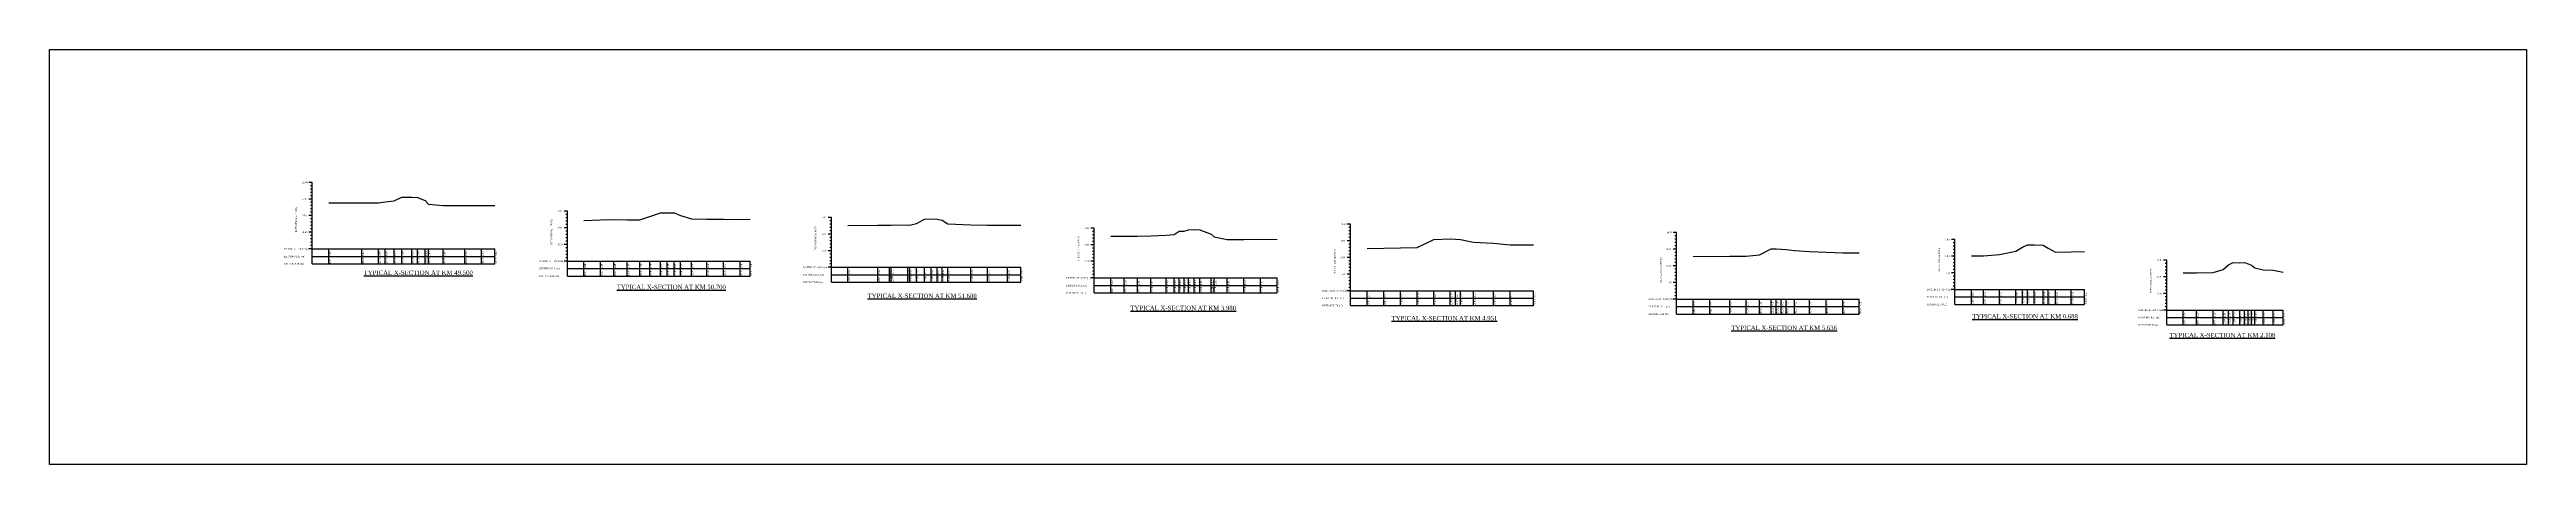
# Model space of a CAD drawing. Header units: metres. Extents: x -148477 to 168932, y -55673 to -2736.
# Drawn here: x -26745 to -26000, y -16280 to -16155 of the extents above; entities that cross this region are included whole.
import ezdxf

# ---------------------------------------------------------------- set-up
doc = ezdxf.new("R2010")
doc.units = ezdxf.units.M
doc.styles.add('liza', font='times.ttf', dxfattribs={"height": 2})
doc.styles.get("Standard").update_dxf_attribs({"font": 'times.ttf'})

msp = doc.modelspace()

# ---------------------------------------------------------------- linework, layer by layer
at = {"linetype": 'Continuous', "lineweight": -3, "ltscale": 0.5}
for p, q in [((-26665.962, -16195.0934), (-26666.962, -16195.0934)), ((-26665.962, -16219.5934), (-26665.962, -16195.0934)), ((-26665.962, -16200.0934), (-26666.962, -16200.0934)), ((-26665.962, -16196.0934), (-26666.462, -16196.0934)), ((-26665.962, -16197.0934), (-26666.462, -16197.0934)), ((-26665.962, -16198.0934), (-26666.462, -16198.0934)), ((-26665.962, -16199.0934), (-26666.462, -16199.0934)), ((-26665.962, -16201.0934), (-26666.462, -16201.0934)), ((-26665.962, -16202.0934), (-26666.462, -16202.0934)), ((-26665.962, -16203.0934), (-26666.462, -16203.0934)), ((-26665.962, -16205.0934), (-26666.962, -16205.0934)), ((-26665.962, -16210.0934), (-26666.962, -16210.0934)), ((-26665.962, -16204.0934), (-26666.462, -16204.0934)), ((-26665.962, -16206.0934), (-26666.462, -16206.0934)), ((-26665.962, -16207.0934), (-26666.462, -16207.0934)), ((-26665.962, -16208.0934), (-26666.462, -16208.0934)), ((-26665.962, -16209.0934), (-26666.462, -16209.0934)), ((-26589.1361, -16203.7921), (-26590.1361, -16203.7921)), ((-26589.1361, -16208.7921), (-26590.1361, -16208.7921)), ((-26589.1361, -16204.7921), (-26589.6361, -16204.7921)), ((-26589.1361, -16205.7921), (-26589.6361, -16205.7921)), ((-26589.1361, -16206.7921), (-26589.6361, -16206.7921)), ((-26589.1361, -16207.7921), (-26589.6361, -16207.7921)), ((-26589.1361, -16209.7921), (-26589.6361, -16209.7921)), ((-26589.1361, -16223.2921), (-26589.1361, -16203.7921)), ((-26509.6967, -16205.6482), (-26510.6967, -16205.6482)), ((-26509.6967, -16210.6482), (-26510.6967, -16210.6482)), ((-26509.6967, -16206.6482), (-26510.1967, -16206.6482)), ((-26509.6967, -16207.6482), (-26510.1967, -16207.6482)), ((-26509.6967, -16208.6482), (-26510.1967, -16208.6482)), ((-26509.6967, -16209.6482), (-26510.1967, -16209.6482)), ((-26509.6967, -16225.1482), (-26509.6967, -16205.6482)), ((-26430.5803, -16208.8375), (-26431.5803, -16208.8375)), ((-26430.5803, -16209.8375), (-26431.0803, -16209.8375)), ((-26430.5803, -16228.3375), (-26430.5803, -16208.8375)), ((-26353.4583, -16207.6739), (-26354.4583, -16207.6739)), ((-26353.4583, -16208.6739), (-26353.9583, -16208.6739)), ((-26353.4583, -16209.6739), (-26353.9583, -16209.6739)), ((-26353.4583, -16210.6739), (-26353.9583, -16210.6739)), ((-26353.4583, -16232.1739), (-26353.4583, -16207.6739)), ((-26255.3846, -16210.2045), (-26256.3846, -16210.2045)), ((-26255.3846, -16234.7045), (-26255.3846, -16210.2045)), ((-26665.962, -16215.0934), (-26666.962, -16215.0934)), ((-26665.962, -16211.0934), (-26666.462, -16211.0934)), ((-26665.962, -16212.0934), (-26666.462, -16212.0934)), ((-26665.962, -16213.0934), (-26666.462, -16213.0934)), ((-26665.962, -16214.0934), (-26666.462, -16214.0934)), ((-26665.962, -16215.0934), (-26610.962, -16215.0934)), ((-26665.962, -16217.3434), (-26610.962, -16217.3434)), ((-26660.962, -16219.5934), (-26660.962, -16215.0934)), ((-26650.962, -16219.5934), (-26650.962, -16215.0934)), ((-26645.962, -16219.5934), (-26645.962, -16215.0934)), ((-26643.962, -16219.5934), (-26643.962, -16215.0934)), ((-26641.262, -16219.5934), (-26641.262, -16215.0934)), ((-26638.962, -16219.5934), (-26638.962, -16215.0934)), ((-26635.962, -16219.5934), (-26635.962, -16215.0934)), ((-26634.262, -16219.5934), (-26634.262, -16215.0934)), ((-26631.962, -16219.5934), (-26631.962, -16215.0934)), ((-26630.962, -16219.5934), (-26630.962, -16215.0934)), ((-26626.462, -16219.5934), (-26626.462, -16215.0934)), ((-26619.962, -16219.5934), (-26619.962, -16215.0934)), ((-26614.962, -16219.5934), (-26614.962, -16215.0934)), ((-26610.962, -16219.5934), (-26610.962, -16215.0934)), ((-26589.1361, -16213.7921), (-26590.1361, -16213.7921)), ((-26589.1361, -16210.7921), (-26589.6361, -16210.7921)), ((-26589.1361, -16211.7921), (-26589.6361, -16211.7921)), ((-26589.1361, -16212.7921), (-26589.6361, -16212.7921)), ((-26589.1361, -16214.7921), (-26589.6361, -16214.7921)), ((-26589.1361, -16215.7921), (-26589.6361, -16215.7921)), ((-26589.1361, -16216.7921), (-26589.6361, -16216.7921)), ((-26589.1361, -16217.7921), (-26589.6361, -16217.7921)), ((-26509.6967, -16215.6482), (-26510.6967, -16215.6482)), ((-26509.6967, -16211.6482), (-26510.1967, -16211.6482)), ((-26509.6967, -16212.6482), (-26510.1967, -16212.6482)), ((-26509.6967, -16213.6482), (-26510.1967, -16213.6482)), ((-26509.6967, -16214.6482), (-26510.1967, -16214.6482)), ((-26509.6967, -16216.6482), (-26510.1967, -16216.6482)), ((-26509.6967, -16217.6482), (-26510.1967, -16217.6482)), ((-26430.5803, -16213.8375), (-26431.5803, -16213.8375)), ((-26430.5803, -16210.8375), (-26431.0803, -16210.8375)), ((-26430.5803, -16211.8375), (-26431.0803, -16211.8375)), ((-26430.5803, -16212.8375), (-26431.0803, -16212.8375)), ((-26430.5803, -16214.8375), (-26431.0803, -16214.8375)), ((-26430.5803, -16215.8375), (-26431.0803, -16215.8375)), ((-26430.5803, -16216.8375), (-26431.0803, -16216.8375)), ((-26430.5803, -16217.8375), (-26431.0803, -16217.8375)), ((-26353.4583, -16212.6739), (-26354.4583, -16212.6739)), ((-26353.4583, -16217.6739), (-26354.4583, -16217.6739)), ((-26353.4583, -16211.6739), (-26353.9583, -16211.6739)), ((-26353.4583, -16213.6739), (-26353.9583, -16213.6739)), ((-26353.4583, -16214.6739), (-26353.9583, -16214.6739)), ((-26353.4583, -16215.6739), (-26353.9583, -16215.6739)), ((-26353.4583, -16216.6739), (-26353.9583, -16216.6739)), ((-26255.3846, -16215.2045), (-26256.3846, -16215.2045)), ((-26255.3846, -16211.2045), (-26255.8846, -16211.2045)), ((-26255.3846, -16212.2045), (-26255.8846, -16212.2045)), ((-26255.3846, -16213.2045), (-26255.8846, -16213.2045)), ((-26255.3846, -16214.2045), (-26255.8846, -16214.2045)), ((-26255.3846, -16216.2045), (-26255.8846, -16216.2045)), ((-26255.3846, -16217.2045), (-26255.8846, -16217.2045)), ((-26171.6053, -16212.2843), (-26172.6053, -16212.2843)), ((-26171.6053, -16217.2843), (-26172.6053, -16217.2843)), ((-26171.6053, -16213.2843), (-26172.1053, -16213.2843)), ((-26171.6053, -16214.2843), (-26172.1053, -16214.2843)), ((-26171.6053, -16215.2843), (-26172.1053, -16215.2843)), ((-26171.6053, -16216.2843), (-26172.1053, -16216.2843)), ((-26171.6053, -16231.7843), (-26171.6053, -16212.2843)), ((-26665.962, -16219.5934), (-26610.962, -16219.5934)), ((-26589.1361, -16218.7921), (-26590.1361, -16218.7921)), ((-26589.1361, -16218.7921), (-26534.1361, -16218.7921)), ((-26589.1361, -16221.0421), (-26534.1361, -16221.0421)), ((-26589.1361, -16223.2921), (-26534.1361, -16223.2921)), ((-26584.1361, -16223.2921), (-26584.1361, -16218.7921)), ((-26579.1361, -16223.2921), (-26579.1361, -16218.7921)), ((-26575.1361, -16223.2921), (-26575.1361, -16218.7921)), ((-26571.1361, -16223.2921), (-26571.1361, -16218.7921)), ((-26567.3361, -16223.2921), (-26567.3361, -16218.7921)), ((-26564.3361, -16223.2921), (-26564.3361, -16218.7921)), ((-26561.1361, -16223.2921), (-26561.1361, -16218.7921)), ((-26559.1361, -16223.2921), (-26559.1361, -16218.7921)), ((-26557.0361, -16223.2921), (-26557.0361, -16218.7921)), ((-26555.1361, -16223.2921), (-26555.1361, -16218.7921)), ((-26551.8361, -16223.2921), (-26551.8361, -16218.7921)), ((-26547.1361, -16223.2921), (-26547.1361, -16218.7921)), ((-26542.1361, -16223.2921), (-26542.1361, -16218.7921)), ((-26537.1361, -16223.2921), (-26537.1361, -16218.7921)), ((-26534.1361, -16223.2921), (-26534.1361, -16218.7921)), ((-26509.6967, -16220.6482), (-26510.6967, -16220.6482)), ((-26509.6967, -16218.6482), (-26510.1967, -16218.6482)), ((-26509.6967, -16219.6482), (-26510.1967, -16219.6482)), ((-26509.6967, -16220.6482), (-26452.6967, -16220.6482)), ((-26509.6967, -16222.8982), (-26452.6967, -16222.8982)), ((-26509.6967, -16225.1482), (-26452.6967, -16225.1482)), ((-26504.6967, -16225.1482), (-26504.6967, -16220.6482)), ((-26495.6967, -16225.1482), (-26495.6967, -16220.6482)), ((-26492.1967, -16225.1482), (-26492.1967, -16220.6482)), ((-26491.6967, -16225.1482), (-26491.6967, -16220.6482)), ((-26486.6967, -16225.1482), (-26486.6967, -16220.6482)), ((-26486.0967, -16225.1482), (-26486.0967, -16220.6482)), ((-26484.0967, -16225.1482), (-26484.0967, -16220.6482)), ((-26481.6967, -16225.1482), (-26481.6967, -16220.6482)), ((-26479.6967, -16225.1482), (-26479.6967, -16220.6482)), ((-26477.8967, -16225.1482), (-26477.8967, -16220.6482)), ((-26476.3967, -16225.1482), (-26476.3967, -16220.6482)), ((-26474.6967, -16225.1482), (-26474.6967, -16220.6482)), ((-26467.6967, -16225.1482), (-26467.6967, -16220.6482)), ((-26462.6967, -16225.1482), (-26462.6967, -16220.6482)), ((-26456.6967, -16225.1482), (-26456.6967, -16220.6482)), ((-26452.6967, -16225.1482), (-26452.6967, -16220.6482)), ((-26430.5803, -16218.8375), (-26431.5803, -16218.8375)), ((-26430.5803, -16223.8375), (-26431.5803, -16223.8375)), ((-26430.5803, -16219.8375), (-26431.0803, -16219.8375)), ((-26430.5803, -16220.8375), (-26431.0803, -16220.8375)), ((-26430.5803, -16221.8375), (-26431.0803, -16221.8375)), ((-26430.5803, -16222.8375), (-26431.0803, -16222.8375)), ((-26430.5803, -16223.8375), (-26375.5803, -16223.8375)), ((-26425.5803, -16228.3375), (-26425.5803, -16223.8375)), ((-26421.5803, -16228.3375), (-26421.5803, -16223.8375)), ((-26417.5803, -16228.3375), (-26417.5803, -16223.8375)), ((-26413.5803, -16228.3375), (-26413.5803, -16223.8375)), ((-26408.9803, -16228.3375), (-26408.9803, -16223.8375)), ((-26406.5803, -16228.3375), (-26406.5803, -16223.8375)), ((-26405.0803, -16228.3375), (-26405.0803, -16223.8375)), ((-26403.5803, -16228.3375), (-26403.5803, -16223.8375)), ((-26402.2803, -16228.3375), (-26402.2803, -16223.8375)), ((-26400.5803, -16228.3375), (-26400.5803, -16223.8375)), ((-26398.7803, -16228.3375), (-26398.7803, -16223.8375)), ((-26395.3803, -16228.3375), (-26395.3803, -16223.8375)), ((-26394.4803, -16228.3375), (-26394.4803, -16223.8375)), ((-26390.5803, -16228.3375), (-26390.5803, -16223.8375)), ((-26385.5803, -16228.3375), (-26385.5803, -16223.8375)), ((-26380.5803, -16228.3375), (-26380.5803, -16223.8375)), ((-26375.5803, -16228.3375), (-26375.5803, -16223.8375)), ((-26353.4583, -16222.6739), (-26354.4583, -16222.6739)), ((-26353.4583, -16218.6739), (-26353.9583, -16218.6739)), ((-26353.4583, -16219.6739), (-26353.9583, -16219.6739)), ((-26353.4583, -16220.6739), (-26353.9583, -16220.6739)), ((-26353.4583, -16221.6739), (-26353.9583, -16221.6739)), ((-26353.4583, -16223.6739), (-26353.9583, -16223.6739)), ((-26353.4583, -16224.6739), (-26353.9583, -16224.6739)), ((-26255.3846, -16220.2045), (-26256.3846, -16220.2045)), ((-26255.3846, -16225.2045), (-26256.3846, -16225.2045)), ((-26255.3846, -16218.2045), (-26255.8846, -16218.2045)), ((-26255.3846, -16219.2045), (-26255.8846, -16219.2045)), ((-26255.3846, -16221.2045), (-26255.8846, -16221.2045)), ((-26255.3846, -16222.2045), (-26255.8846, -16222.2045)), ((-26255.3846, -16223.2045), (-26255.8846, -16223.2045)), ((-26255.3846, -16224.2045), (-26255.8846, -16224.2045)), ((-26171.6053, -16222.2843), (-26172.6053, -16222.2843)), ((-26171.6053, -16218.2843), (-26172.1053, -16218.2843)), ((-26171.6053, -16219.2843), (-26172.1053, -16219.2843)), ((-26171.6053, -16220.2843), (-26172.1053, -16220.2843)), ((-26171.6053, -16221.2843), (-26172.1053, -16221.2843)), ((-26171.6053, -16223.2843), (-26172.1053, -16223.2843)), ((-26171.6053, -16224.2843), (-26172.1053, -16224.2843)), ((-26171.6053, -16225.2843), (-26172.1053, -16225.2843)), ((-26107.8943, -16218.4886), (-26108.8943, -16218.4886)), ((-26107.8943, -16223.4886), (-26108.8943, -16223.4886)), ((-26107.8943, -16219.4886), (-26108.3943, -16219.4886)), ((-26107.8943, -16220.4886), (-26108.3943, -16220.4886)), ((-26107.8943, -16221.4886), (-26108.3943, -16221.4886)), ((-26107.8943, -16222.4886), (-26108.3943, -16222.4886)), ((-26107.8943, -16224.4886), (-26108.3943, -16224.4886)), ((-26107.8943, -16225.4886), (-26108.3943, -16225.4886)), ((-26107.8943, -16237.9886), (-26107.8943, -16218.4886)), ((-26430.5803, -16226.0875), (-26375.5803, -16226.0875)), ((-26430.5803, -16228.3375), (-26375.5803, -16228.3375)), ((-26353.4583, -16227.6739), (-26354.4583, -16227.6739)), ((-26353.4583, -16225.6739), (-26353.9583, -16225.6739)), ((-26353.4583, -16226.6739), (-26353.9583, -16226.6739)), ((-26353.4583, -16227.6739), (-26298.4583, -16227.6739)), ((-26353.4583, -16229.9239), (-26298.4583, -16229.9239)), ((-26353.4583, -16232.1739), (-26298.4583, -16232.1739)), ((-26348.4583, -16232.1739), (-26348.4583, -16227.6739)), ((-26343.4583, -16232.1739), (-26343.4583, -16227.6739)), ((-26338.4583, -16232.1739), (-26338.4583, -16227.6739)), ((-26333.4583, -16232.1739), (-26333.4583, -16227.6739)), ((-26328.4583, -16232.1739), (-26328.4583, -16227.6739)), ((-26323.4583, -16232.1739), (-26323.4583, -16227.6739)), ((-26321.8583, -16232.1739), (-26321.8583, -16227.6739)), ((-26320.3983, -16232.1739), (-26320.3983, -16227.6739)), ((-26316.4583, -16232.1739), (-26316.4583, -16227.6739)), ((-26310.4583, -16232.1739), (-26310.4583, -16227.6739)), ((-26305.4583, -16232.1739), (-26305.4583, -16227.6739)), ((-26298.4583, -16232.1739), (-26298.4583, -16227.6739)), ((-26255.3846, -16230.2045), (-26256.3846, -16230.2045)), ((-26255.3846, -16226.2045), (-26255.8846, -16226.2045)), ((-26255.3846, -16227.2045), (-26255.8846, -16227.2045)), ((-26255.3846, -16228.2045), (-26255.8846, -16228.2045)), ((-26255.3846, -16229.2045), (-26255.8846, -16229.2045)), ((-26255.3846, -16230.2045), (-26200.3846, -16230.2045)), ((-26255.3846, -16232.4545), (-26200.3846, -16232.4545)), ((-26250.3846, -16234.7045), (-26250.3846, -16230.2045)), ((-26245.3846, -16234.7045), (-26245.3846, -16230.2045)), ((-26239.3846, -16234.7045), (-26239.3846, -16230.2045)), ((-26234.3846, -16234.7045), (-26234.3846, -16230.2045)), ((-26230.3846, -16234.7045), (-26230.3846, -16230.2045)), ((-26226.8846, -16234.7045), (-26226.8846, -16230.2045)), ((-26225.3846, -16234.7045), (-26225.3846, -16230.2045)), ((-26223.8846, -16234.7045), (-26223.8846, -16230.2045)), ((-26222.3846, -16234.7045), (-26222.3846, -16230.2045)), ((-26219.8846, -16234.7045), (-26219.8846, -16230.2045)), ((-26215.3846, -16234.7045), (-26215.3846, -16230.2045)), ((-26210.3846, -16234.7045), (-26210.3846, -16230.2045)), ((-26205.3846, -16234.7045), (-26205.3846, -16230.2045)), ((-26200.3846, -16234.7045), (-26200.3846, -16230.2045)), ((-26171.6053, -16227.2843), (-26172.6053, -16227.2843)), ((-26171.6053, -16226.2843), (-26172.1053, -16226.2843)), ((-26171.6053, -16227.2843), (-26132.6053, -16227.2843)), ((-26171.6053, -16229.5343), (-26132.6053, -16229.5343)), ((-26171.6053, -16231.7843), (-26132.6053, -16231.7843)), ((-26166.6053, -16231.7843), (-26166.6053, -16227.2843)), ((-26163.0053, -16231.7843), (-26163.0053, -16227.2843)), ((-26158.2053, -16231.7843), (-26158.2053, -16227.2843)), ((-26153.3053, -16231.7843), (-26153.3053, -16227.2843)), ((-26151.3053, -16231.7843), (-26151.3053, -16227.2843)), ((-26149.8053, -16231.7843), (-26149.8053, -16227.2843)), ((-26147.8053, -16231.7843), (-26147.8053, -16227.2843)), ((-26145.1053, -16231.7843), (-26145.1053, -16227.2843)), ((-26143.6053, -16231.7843), (-26143.6053, -16227.2843)), ((-26141.3053, -16231.7843), (-26141.3053, -16227.2843)), ((-26136.6053, -16231.7843), (-26136.6053, -16227.2843)), ((-26132.6053, -16231.7843), (-26132.6053, -16227.2843)), ((-26107.8943, -16228.4886), (-26108.8943, -16228.4886)), ((-26107.8943, -16226.4886), (-26108.3943, -16226.4886)), ((-26107.8943, -16227.4886), (-26108.3943, -16227.4886)), ((-26107.8943, -16229.4886), (-26108.3943, -16229.4886)), ((-26107.8943, -16230.4886), (-26108.3943, -16230.4886)), ((-26107.8943, -16231.4886), (-26108.3943, -16231.4886)), ((-26107.8943, -16232.4886), (-26108.3943, -16232.4886)), ((-26255.3846, -16234.7045), (-26200.3846, -16234.7045)), ((-26107.8943, -16233.4886), (-26108.8943, -16233.4886)), ((-26107.8943, -16233.4886), (-26072.8943, -16233.4886)), ((-26107.8943, -16235.7386), (-26072.8943, -16235.7386)), ((-26107.8943, -16237.9886), (-26072.8943, -16237.9886)), ((-26102.8943, -16237.9886), (-26102.8943, -16233.4886)), ((-26098.8943, -16237.9886), (-26098.8943, -16233.4886)), ((-26093.8943, -16237.9886), (-26093.8943, -16233.4886)), ((-26090.8943, -16237.9886), (-26090.8943, -16233.4886)), ((-26089.2943, -16237.9886), (-26089.2943, -16233.4886)), ((-26087.8943, -16237.9886), (-26087.8943, -16233.4886)), ((-26085.8943, -16237.9886), (-26085.8943, -16233.4886)), ((-26084.4943, -16237.9886), (-26084.4943, -16233.4886)), ((-26083.3943, -16237.9886), (-26083.3943, -16233.4886)), ((-26082.3943, -16237.9886), (-26082.3943, -16233.4886)), ((-26081.3943, -16237.9886), (-26081.3943, -16233.4886)), ((-26078.8943, -16237.9886), (-26078.8943, -16233.4886)), ((-26075.8943, -16237.9886), (-26075.8943, -16233.4886)), ((-26072.8943, -16237.9886), (-26072.8943, -16233.4886))]:
    msp.add_line(p, q, dxfattribs=at)
msp.add_lwpolyline([(-26744.9565, -16155.1298), (-25999.6361, -16155.1298), (-25999.6361, -16279.9547), (-26744.9565, -16279.9547)], close=True, dxfattribs=at)
for points in [[(-26660.962, -16201.2334), (-26650.962, -16201.2434), (-26645.962, -16201.2134), (-26643.962, -16200.9134), (-26641.262, -16200.6634), (-26638.962, -16199.5134), (-26635.962, -16199.5734), (-26634.262, -16199.5934), (-26631.962, -16200.5934), (-26630.962, -16201.6634), (-26626.462, -16202.0134), (-26619.962, -16202.0334), (-26614.962, -16202.0634), (-26610.962, -16202.0434)], [(-26584.1361, -16206.5121), (-26579.1361, -16206.3921), (-26575.1361, -16206.3021), (-26571.1361, -16206.3421), (-26567.3361, -16206.3321), (-26564.3361, -16205.4021), (-26561.1361, -16204.2721), (-26559.1361, -16204.3021), (-26557.0361, -16204.2521), (-26555.1361, -16205.0721), (-26551.8361, -16206.1021), (-26547.1361, -16206.1321), (-26542.1361, -16206.1721), (-26537.1361, -16206.2121), (-26534.1361, -16206.1121)], [(-26504.6967, -16208.0182), (-26495.6967, -16207.9882), (-26492.1967, -16207.9582), (-26491.6967, -16207.9382), (-26486.6967, -16207.9082), (-26486.0967, -16207.9982), (-26484.0967, -16207.4182), (-26481.6967, -16206.1782), (-26479.6967, -16206.1082), (-26477.8967, -16206.1282), (-26476.3967, -16206.4682), (-26474.6967, -16207.5382), (-26467.6967, -16207.8582), (-26462.6967, -16207.9382), (-26456.6967, -16207.9882), (-26452.6967, -16207.9582)], [(-26425.5803, -16211.2375), (-26421.5803, -16211.2475), (-26417.5803, -16211.2275), (-26413.5803, -16211.1975), (-26408.9803, -16210.9575), (-26406.5803, -16210.7575), (-26405.0803, -16209.7575), (-26403.5803, -16209.7375), (-26402.2803, -16209.3775), (-26400.5803, -16209.2375), (-26398.7803, -16209.3275), (-26395.3803, -16210.7175), (-26394.4803, -16211.5175), (-26390.5803, -16212.2275), (-26385.5803, -16212.2475), (-26380.5803, -16212.1975), (-26375.5803, -16212.2775)], [(-26348.4583, -16214.9639), (-26343.4583, -16214.8539), (-26338.4583, -16214.8239), (-26333.4583, -16214.7339), (-26328.4583, -16212.2739), (-26323.4583, -16212.1139), (-26321.8583, -16212.2039), (-26320.3983, -16212.2939), (-26316.4583, -16213.1239), (-26310.4583, -16213.3739), (-26305.4583, -16213.9239), (-26298.4583, -16213.8839)], [(-26250.3846, -16217.3245), (-26245.3846, -16217.3545), (-26239.3846, -16217.2845), (-26234.3846, -16217.3045), (-26230.3846, -16216.9145), (-26226.8846, -16215.1245), (-26225.3846, -16215.0645), (-26223.8846, -16215.1945), (-26222.3846, -16215.2745), (-26219.8846, -16215.5945), (-26215.3846, -16215.9045), (-26210.3846, -16216.1345), (-26205.3846, -16216.3245), (-26200.3846, -16216.2845)], [(-26166.6053, -16217.2243), (-26163.0053, -16217.1543), (-26158.2053, -16216.7543), (-26153.3053, -16215.8043), (-26151.3053, -16214.5543), (-26149.8053, -16213.9043), (-26147.8053, -16213.9243), (-26145.1053, -16213.9443), (-26143.6053, -16214.9243), (-26141.3053, -16216.0543), (-26136.6053, -16215.9643), (-26132.6053, -16215.9343)], [(-26102.8943, -16222.2986), (-26098.8943, -16222.2886), (-26093.8943, -16222.1586), (-26090.8943, -16221.3486), (-26089.2943, -16219.9486), (-26087.8943, -16219.2286), (-26085.8943, -16219.2686), (-26084.4943, -16219.1586), (-26083.3943, -16219.5886), (-26082.3943, -16220.0086), (-26081.3943, -16220.8086), (-26078.8943, -16221.3886), (-26075.8943, -16221.5186), (-26072.8943, -16222.1186)]]:
    msp.add_lwpolyline(points, dxfattribs=at)

# ---------------------------------------------------------------- texts
at = {"linetype": 'Continuous', "lineweight": -3, "ltscale": 0.5, "char_height": 0.5, "attachment_point": 1, "style": 'liza'}
for s, insert, width in [('10.00', (-26668.962, -16194.8434), 2), ('5.00', (-26668.962, -16199.8434), 2), ('-5.00', (-26668.962, -16209.8434), 2), ('0.00', (-26668.962, -16204.8434), 2), ('0.00', (-26592.1361, -16208.5421), 2), ('5.00', (-26592.1361, -16203.5421), 2), ('0.00', (-26512.6967, -16210.3982), 2), ('5.00', (-26512.6967, -16205.3982), 2), ('5.00', (-26433.5803, -16208.5875), 2), ('10.00', (-26356.4583, -16207.4239), 2), ('10.00', (-26258.3846, -16209.9545), 2), ('DATUM AT -10.00 (m)', (-26674.462, -16214.8434), 7.5), ('EXISTING R.L. (m)', (-26674.462, -16217.0934), 7.5), ('-5.00', (-26592.1361, -16213.5421), 2), ('-5.00', (-26512.6967, -16215.3982), 2), ('0.00', (-26433.5803, -16213.5875), 2), ('0.00', (-26356.4583, -16217.4239), 2), ('5.00', (-26356.4583, -16212.4239), 2), ('5.00', (-26258.3846, -16214.9545), 2), ('0.00', (-26174.6053, -16217.0343), 2), ('5.00', (-26174.6053, -16212.0343), 2), ('DISTANCE IN (m)', (-26674.462, -16219.3434), 7.5), ('DATUM AT -10.00 (m)', (-26597.6361, -16218.5421), 7.5), ('EXISTING R.L. (m)', (-26597.6361, -16220.7921), 7.5), ('DISTANCE IN (m)', (-26597.6361, -16223.0421), 7.5), ('DATUM AT -10.00 (m)', (-26518.1967, -16220.3982), 7.5), ('EXISTING R.L. (m)', (-26518.1967, -16222.6482), 7.5), ('DISTANCE IN (m)', (-26518.1967, -16224.8982), 7.5), ('DATUM AT -10.00 (m)', (-26439.0803, -16223.5875), 7.5), ('-5.00', (-26433.5803, -16218.5875), 2), ('-5.00', (-26356.4583, -16222.4239), 2), ('-5.00', (-26258.3846, -16224.9545), 2), ('0.00', (-26258.3846, -16219.9545), 2), ('-5.00', (-26174.6053, -16222.0343), 2), ('0.00', (-26110.8943, -16223.2386), 2), ('5.00', (-26110.8943, -16218.2386), 2), ('EXISTING R.L. (m)', (-26439.0803, -16225.8375), 7.5), ('DISTANCE IN (m)', (-26439.0803, -16228.0875), 7.5), ('DATUM AT -10.00 (m)', (-26361.9583, -16227.4239), 7.5), ('EXISTING R.L. (m)', (-26361.9583, -16229.6739), 7.5), ('DISTANCE IN (m)', (-26361.9583, -16231.9239), 7.5), ('DATUM AT -10.00 (m)', (-26263.8846, -16229.9545), 7.5), ('EXISTING R.L. (m)', (-26263.8846, -16232.2045), 7.5), ('DATUM AT -10.00 (m)', (-26180.1053, -16227.0343), 7.5), ('EXISTING R.L. (m)', (-26180.1053, -16229.2843), 7.5), ('DISTANCE IN (m)', (-26180.1053, -16231.5343), 7.5), ('-5.00', (-26110.8943, -16228.2386), 2), ('DISTANCE IN (m)', (-26263.8846, -16234.4545), 7.5), ('DATUM AT -10.00 (m)', (-26116.3943, -16233.2386), 7.5), ('EXISTING R.L. (m)', (-26116.3943, -16235.4886), 7.5), ('DISTANCE IN (m)', (-26116.3943, -16237.7386), 7.5)]:
    msp.add_mtext(s, dxfattribs=dict(at, insert=insert, width=width))
at = {"linetype": 'Continuous', "lineweight": -3, "ltscale": 0.5, "char_height": 0.5, "attachment_point": 1, "rotation": 90, "style": 'liza'}
for s, insert, width in [('ELEVATION (m PWD)', (-26670.962, -16210.0934), 10), ('ELEVATION (m PWD)', (-26594.1361, -16213.7921), 10), ('ELEVATION (m PWD)', (-26514.6967, -16215.6482), 10), ('3.86', (-26660.862, -16217.2434), 2.15), ('3.85', (-26650.862, -16217.2434), 2.15), ('10.00', (-26650.862, -16219.4934), 2.15), ('3.88', (-26645.862, -16217.2434), 2.15), ('15.00', (-26645.862, -16219.4934), 2.15), ('4.18', (-26643.862, -16217.2434), 2.15), ('17.00', (-26643.862, -16219.4934), 2.15), ('19.70', (-26641.162, -16219.4934), 2.15), ('4.43', (-26641.162, -16217.2434), 2.15), ('5.58', (-26638.862, -16217.2434), 2.15), ('22.00', (-26638.862, -16219.4934), 2.15), ('25.00', (-26635.862, -16219.4934), 2.15), ('5.52', (-26635.862, -16217.2434), 2.15), ('5.50', (-26634.162, -16217.2434), 2.15), ('26.70', (-26634.162, -16219.4934), 2.15), ('4.50', (-26631.862, -16217.2434), 2.15), ('29.00', (-26631.862, -16219.4934), 2.15), ('30.00', (-26630.862, -16219.4934), 2.15), ('3.43', (-26630.862, -16217.2434), 2.15), ('3.08', (-26626.362, -16217.2434), 2.15), ('34.50', (-26626.362, -16219.4934), 2.15), ('3.06', (-26619.862, -16217.2434), 2.15), ('41.00', (-26619.862, -16219.4934), 2.15), ('3.03', (-26614.862, -16217.2434), 2.15), ('46.00', (-26614.862, -16219.4934), 2.15), ('3.05', (-26610.862, -16217.2434), 2.15), ('50.00', (-26610.862, -16219.4934), 2.15), ('ELEVATION (m PWD)', (-26435.5803, -16218.8375), 10), ('ELEVATION (m PWD)', (-26358.4583, -16222.6739), 10), ('ELEVATION (m PWD)', (-26260.3846, -16225.2045), 10), ('ELEVATION (m PWD)', (-26176.6053, -16222.2843), 10), ('0.00', (-26660.862, -16219.4934), 2.15), ('2.28', (-26584.0361, -16220.9421), 2.15), ('0.00', (-26584.0361, -16223.1921), 2.15), ('2.40', (-26579.0361, -16220.9421), 2.15), ('5.00', (-26579.0361, -16223.1921), 2.15), ('9.00', (-26575.0361, -16223.1921), 2.15), ('2.49', (-26575.0361, -16220.9421), 2.15), ('13.00', (-26571.0361, -16223.1921), 2.15), ('2.45', (-26571.0361, -16220.9421), 2.15), ('16.80', (-26567.2361, -16223.1921), 2.15), ('2.46', (-26567.2361, -16220.9421), 2.15), ('19.80', (-26564.2361, -16223.1921), 2.15), ('3.39', (-26564.2361, -16220.9421), 2.15), ('23.00', (-26561.0361, -16223.1921), 2.15), ('4.52', (-26561.0361, -16220.9421), 2.15), ('25.00', (-26559.0361, -16223.1921), 2.15), ('4.49', (-26559.0361, -16220.9421), 2.15), ('27.10', (-26556.9361, -16223.1921), 2.15), ('4.54', (-26556.9361, -16220.9421), 2.15), ('29.00', (-26555.0361, -16223.1921), 2.15), ('3.72', (-26555.0361, -16220.9421), 2.15), ('32.30', (-26551.7361, -16223.1921), 2.15), ('2.69', (-26551.7361, -16220.9421), 2.15), ('37.00', (-26547.0361, -16223.1921), 2.15), ('2.66', (-26547.0361, -16220.9421), 2.15), ('42.00', (-26542.0361, -16223.1921), 2.15), ('2.62', (-26542.0361, -16220.9421), 2.15), ('2.58', (-26537.0361, -16220.9421), 2.15), ('47.00', (-26537.0361, -16223.1921), 2.15), ('2.68', (-26534.0361, -16220.9421), 2.15), ('50.00', (-26534.0361, -16223.1921), 2.15), ('0.00', (-26504.5967, -16225.0482), 2.15), ('2.63', (-26504.5967, -16222.7982), 2.15), ('9.00', (-26495.5967, -16225.0482), 2.15), ('2.66', (-26495.5967, -16222.7982), 2.15), ('12.50', (-26492.0967, -16225.0482), 2.15), ('2.69', (-26492.0967, -16222.7982), 2.15), ('13.00', (-26491.5967, -16225.0482), 2.15), ('2.71', (-26491.5967, -16222.7982), 2.15), ('18.00', (-26486.5967, -16225.0482), 2.15), ('2.74', (-26486.5967, -16222.7982), 2.15), ('18.60', (-26485.9967, -16225.0482), 2.15), ('2.65', (-26485.9967, -16222.7982), 2.15), ('20.60', (-26483.9967, -16225.0482), 2.15), ('3.23', (-26483.9967, -16222.7982), 2.15), ('23.00', (-26481.5967, -16225.0482), 2.15), ('4.47', (-26481.5967, -16222.7982), 2.15), ('25.00', (-26479.5967, -16225.0482), 2.15), ('4.54', (-26479.5967, -16222.7982), 2.15), ('26.80', (-26477.7967, -16225.0482), 2.15), ('4.52', (-26477.7967, -16222.7982), 2.15), ('4.18', (-26476.2967, -16222.7982), 2.15), ('28.30', (-26476.2967, -16225.0482), 2.15), ('30.00', (-26474.5967, -16225.0482), 2.15), ('3.11', (-26474.5967, -16222.7982), 2.15), ('37.00', (-26467.5967, -16225.0482), 2.15), ('2.79', (-26467.5967, -16222.7982), 2.15), ('42.00', (-26462.5967, -16225.0482), 2.15), ('2.71', (-26462.5967, -16222.7982), 2.15), ('48.00', (-26456.5967, -16225.0482), 2.15), ('2.66', (-26456.5967, -16222.7982), 2.15), ('52.00', (-26452.5967, -16225.0482), 2.15), ('2.69', (-26452.5967, -16222.7982), 2.15), ('2.60', (-26425.4803, -16225.9875), 2.15), ('2.59', (-26421.4803, -16225.9875), 2.15), ('2.61', (-26417.4803, -16225.9875), 2.15), ('2.64', (-26413.4803, -16225.9875), 2.15), ('2.88', (-26408.8803, -16225.9875), 2.15), ('3.08', (-26406.4803, -16225.9875), 2.15), ('4.08', (-26404.9803, -16225.9875), 2.15), ('4.10', (-26403.4803, -16225.9875), 2.15), ('4.46', (-26402.1803, -16225.9875), 2.15), ('4.60', (-26400.4803, -16225.9875), 2.15), ('4.51', (-26398.6803, -16225.9875), 2.15), ('3.12', (-26395.2803, -16225.9875), 2.15), ('2.32', (-26394.3803, -16225.9875), 2.15), ('1.61', (-26390.4803, -16225.9875), 2.15), ('1.59', (-26385.4803, -16225.9875), 2.15), ('1.64', (-26380.4803, -16225.9875), 2.15), ('1.56', (-26375.4803, -16225.9875), 2.15), ('ELEVATION (m PWD)', (-26112.8943, -16228.4886), 10), ('0.00', (-26425.4803, -16228.2375), 2.15), ('4.00', (-26421.4803, -16228.2375), 2.15), ('8.00', (-26417.4803, -16228.2375), 2.15), ('12.00', (-26413.4803, -16228.2375), 2.15), ('16.60', (-26408.8803, -16228.2375), 2.15), ('19.00', (-26406.4803, -16228.2375), 2.15), ('20.50', (-26404.9803, -16228.2375), 2.15), ('22.00', (-26403.4803, -16228.2375), 2.15), ('23.30', (-26402.1803, -16228.2375), 2.15), ('25.00', (-26400.4803, -16228.2375), 2.15), ('26.80', (-26398.6803, -16228.2375), 2.15), ('30.20', (-26395.2803, -16228.2375), 2.15), ('31.10', (-26394.3803, -16228.2375), 2.15), ('35.00', (-26390.4803, -16228.2375), 2.15), ('40.00', (-26385.4803, -16228.2375), 2.15), ('45.00', (-26380.4803, -16228.2375), 2.15), ('50.00', (-26375.4803, -16228.2375), 2.15), ('0.00', (-26348.3583, -16232.0739), 2.15), ('2.71', (-26348.3583, -16229.8239), 2.15), ('2.82', (-26343.3583, -16229.8239), 2.15), ('5.00', (-26343.3583, -16232.0739), 2.15), ('2.85', (-26338.3583, -16229.8239), 2.15), ('10.00', (-26338.3583, -16232.0739), 2.15), ('15.00', (-26333.3583, -16232.0739), 2.15), ('2.94', (-26333.3583, -16229.8239), 2.15), ('5.40', (-26328.3583, -16229.8239), 2.15), ('20.00', (-26328.3583, -16232.0739), 2.15), ('25.00', (-26323.3583, -16232.0739), 2.15), ('5.56', (-26323.3583, -16229.8239), 2.15), ('26.60', (-26321.7583, -16232.0739), 2.15), ('5.47', (-26321.7583, -16229.8239), 2.15), ('5.38', (-26320.2983, -16229.8239), 2.15), ('28.06', (-26320.2983, -16232.0739), 2.15), ('32.00', (-26316.3583, -16232.0739), 2.15), ('4.55', (-26316.3583, -16229.8239), 2.15), ('4.30', (-26310.3583, -16229.8239), 2.15), ('38.00', (-26310.3583, -16232.0739), 2.15), ('43.00', (-26305.3583, -16232.0739), 2.15), ('3.75', (-26305.3583, -16229.8239), 2.15), ('50.00', (-26298.3583, -16232.0739), 2.15), ('3.79', (-26298.3583, -16229.8239), 2.15), ('2.88', (-26250.2846, -16232.3545), 2.15), ('2.85', (-26245.2846, -16232.3545), 2.15), ('11.00', (-26239.2846, -16234.6045), 2.15), ('2.92', (-26239.2846, -16232.3545), 2.15), ('2.90', (-26234.2846, -16232.3545), 2.15), ('16.00', (-26234.2846, -16234.6045), 2.15), ('20.00', (-26230.2846, -16234.6045), 2.15), ('3.29', (-26230.2846, -16232.3545), 2.15), ('5.08', (-26226.7846, -16232.3545), 2.15), ('23.50', (-26226.7846, -16234.6045), 2.15), ('25.00', (-26225.2846, -16234.6045), 2.15), ('5.14', (-26225.2846, -16232.3545), 2.15), ('5.01', (-26223.7846, -16232.3545), 2.15), ('26.50', (-26223.7846, -16234.6045), 2.15), ('28.00', (-26222.2846, -16234.6045), 2.15), ('4.93', (-26222.2846, -16232.3545), 2.15), ('30.50', (-26219.7846, -16234.6045), 2.15), ('4.61', (-26219.7846, -16232.3545), 2.15), ('4.30', (-26215.2846, -16232.3545), 2.15), ('35.00', (-26215.2846, -16234.6045), 2.15), ('4.07', (-26210.2846, -16232.3545), 2.15), ('40.00', (-26210.2846, -16234.6045), 2.15), ('3.88', (-26205.2846, -16232.3545), 2.15), ('45.00', (-26205.2846, -16234.6045), 2.15), ('50.00', (-26200.2846, -16234.6045), 2.15), ('3.92', (-26200.2846, -16232.3545), 2.15), ('0.06', (-26166.5053, -16229.4343), 2.15), ('0.00', (-26166.5053, -16231.6843), 2.15), ('0.13', (-26162.9053, -16229.4343), 2.15), ('3.60', (-26162.9053, -16231.6843), 2.15), ('0.53', (-26158.1053, -16229.4343), 2.15), ('8.40', (-26158.1053, -16231.6843), 2.15), ('1.48', (-26153.2053, -16229.4343), 2.15), ('13.30', (-26153.2053, -16231.6843), 2.15), ('15.30', (-26151.2053, -16231.6843), 2.15), ('2.73', (-26151.2053, -16229.4343), 2.15), ('3.38', (-26149.7053, -16229.4343), 2.15), ('16.80', (-26149.7053, -16231.6843), 2.15), ('18.80', (-26147.7053, -16231.6843), 2.15), ('3.36', (-26147.7053, -16229.4343), 2.15), ('21.50', (-26145.0053, -16231.6843), 2.15), ('3.34', (-26145.0053, -16229.4343), 2.15), ('23.00', (-26143.5053, -16231.6843), 2.15), ('2.36', (-26143.5053, -16229.4343), 2.15), ('25.30', (-26141.2053, -16231.6843), 2.15), ('1.23', (-26141.2053, -16229.4343), 2.15), ('30.00', (-26136.5053, -16231.6843), 2.15), ('1.32', (-26136.5053, -16229.4343), 2.15), ('34.00', (-26132.5053, -16231.6843), 2.15), ('1.35', (-26132.5053, -16229.4343), 2.15), ('0.00', (-26250.2846, -16234.6045), 2.15), ('5.00', (-26245.2846, -16234.6045), 2.15), ('0.00', (-26102.7943, -16237.8886), 2.15), ('1.19', (-26102.7943, -16235.6386), 2.15), ('1.20', (-26098.7943, -16235.6386), 2.15), ('4.00', (-26098.7943, -16237.8886), 2.15), ('9.00', (-26093.7943, -16237.8886), 2.15), ('1.33', (-26093.7943, -16235.6386), 2.15), ('12.00', (-26090.7943, -16237.8886), 2.15), ('2.14', (-26090.7943, -16235.6386), 2.15), ('13.60', (-26089.1943, -16237.8886), 2.15), ('3.54', (-26089.1943, -16235.6386), 2.15), ('15.00', (-26087.7943, -16237.8886), 2.15), ('4.26', (-26087.7943, -16235.6386), 2.15), ('17.00', (-26085.7943, -16237.8886), 2.15), ('4.22', (-26085.7943, -16235.6386), 2.15), ('18.40', (-26084.3943, -16237.8886), 2.15), ('4.33', (-26084.3943, -16235.6386), 2.15), ('3.90', (-26083.2943, -16235.6386), 2.15), ('19.50', (-26083.2943, -16237.8886), 2.15), ('3.48', (-26082.2943, -16235.6386), 2.15), ('20.50', (-26082.2943, -16237.8886), 2.15), ('2.68', (-26081.2943, -16235.6386), 2.15), ('21.50', (-26081.2943, -16237.8886), 2.15), ('2.10', (-26078.7943, -16235.6386), 2.15), ('24.00', (-26078.7943, -16237.8886), 2.15), ('27.00', (-26075.7943, -16237.8886), 2.15), ('1.97', (-26075.7943, -16235.6386), 2.15), ('30.00', (-26072.7943, -16237.8886), 2.15), ('1.37', (-26072.7943, -16235.6386), 2.15)]:
    msp.add_mtext(s, dxfattribs=dict(at, insert=insert, width=width))
at = {"color": 0, "linetype": 'ByBlock', "lineweight": 30, "char_height": 1.326841, "width": 81.781813, "attachment_point": 1}
for s, insert in [('{\\LTYPICAL X-SECTION AT KM 49.500}', (-26650.4125, -16221.6075)), ('{\\LTYPICAL X-SECTION AT KM 50.700}', (-26574.2723, -16225.9047)), ('{\\LTYPICAL X-SECTION AT KM 51.600}', (-26498.7907, -16228.5652)), ('{\\LTYPICAL X-SECTION AT KM 3.980}', (-26419.7321, -16232.2309)), ('{\\LTYPICAL X-SECTION AT KM 4.951}', (-26341.1108, -16235.2844)), ('{\\LTYPICAL X-SECTION AT KM 5.636}', (-26238.8962, -16238.1937)), ('{\\LTYPICAL X-SECTION AT KM 0.688                  }', (-26166.4032, -16234.7187)), ('{\\LTYPICAL X-SECTION AT KM 2.108\\P                 }', (-26107.0227, -16240.3751))]:
    msp.add_mtext(s, dxfattribs=dict(at, insert=insert))

doc.saveas('drawing.dxf')
